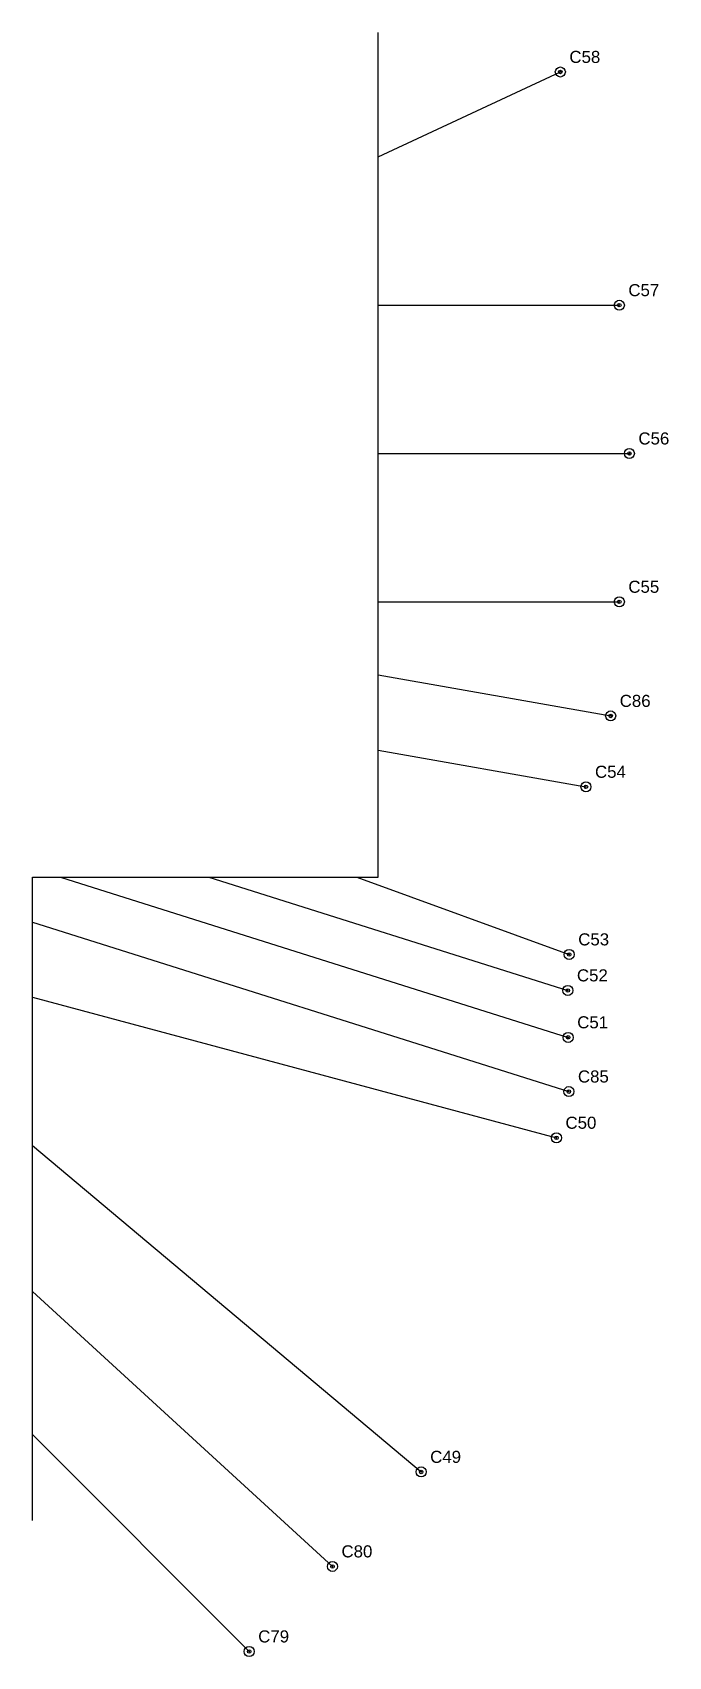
# Model space of a CAD drawing. Header units: metres. Extents: x -256 to 965, y -260 to 304.
# Drawn here: x 361.1 to 424.5, y -254.6 to -93 of the extents above; entities that cross this region are included whole.
import ezdxf

# ---------------------------------------------------------------- set-up
doc = ezdxf.new("R2010")
doc.units = ezdxf.units.M
for name, color, linetype in [('01_BE_PIN', 4, 'CONTINUOUS'), ('02_DAY_NEO_BO', 3, 'CONTINUOUS'), ('04_COC_KHOAN_NHOI_BO', 2, 'CONTINUOUS'), ('06_TOA_DO_TEXT', 7, 'CONTINUOUS')]:
    doc.layers.add(name, color=color, linetype=linetype)
doc.styles.add('VN', font='arial.ttf')

msp = doc.modelspace()

# ---------------------------------------------------------------- texts
at = {"layer": '06_TOA_DO_TEXT', "style": 'VN'}
for s, p in [('C58', (414.58, -96.07)), ('C57', (420.45, -119.27)), ('C56', (421.45, -134.02)), ('C55', (420.45, -148.77)), ('C86', (419.59, -160.12)), ('C54', (417.13, -167.17)), ('C53', (415.46, -183.84)), ('C52', (415.33, -187.42)), ('C51', (415.36, -192.09)), ('C85', (415.43, -197.48)), ('C50', (414.19, -202.08)), ('C49', (400.72, -235.31)), ('C80', (391.89, -244.71)), ('C79', (383.6, -253.17))]:
    msp.add_text(s, height=1.2, dxfattribs=at).set_placement(p)

# ---------------------------------------------------------------- linework, layer by layer
at = {"layer": '01_BE_PIN'}
for p, q in [((395.548, -177.041), (395.548, -93.041)), ((361.127, -241.041), (361.127, -177.041)), ((361.127, -177.041), (395.548, -177.041))]:
    msp.add_line(p, q, dxfattribs=at)
at = {"layer": '02_DAY_NEO_BO'}
for p, q in [((395.55, -105.42), (413.68, -96.97)), ((395.55, -120.17), (419.55, -120.17)), ((395.55, -134.92), (420.55, -134.92)), ((395.55, -149.67), (419.55, -149.67)), ((395.55, -156.94), (418.69, -161.02)), ((395.55, -164.42), (416.23, -168.07)), ((363.92, -177.04), (414.46, -192.99)), ((378.67, -177.04), (414.43, -188.32)), ((393.42, -177.04), (414.56, -184.74)), ((361.13, -181.52), (414.53, -198.38)), ((361.13, -189), (413.29, -202.98)), ((361.13, -203.75), (399.82, -236.21)), ((361.13, -218.25), (390.99, -245.61)), ((361.13, -232.5), (382.7, -254.07))]:
    msp.add_line(p, q, dxfattribs=at)
at = {"layer": '04_COC_KHOAN_NHOI_BO'}
for centre, radius in [((413.68, -96.97), 0.5), ((413.68, -96.97), 0.175), ((419.55, -120.17), 0.5), ((419.55, -120.17), 0.175), ((420.55, -134.92), 0.5), ((420.55, -134.92), 0.175), ((419.55, -149.67), 0.5), ((419.55, -149.67), 0.175), ((418.69, -161.02), 0.5), ((418.69, -161.02), 0.175), ((416.23, -168.07), 0.5), ((416.23, -168.07), 0.175), ((414.56, -184.74), 0.5), ((414.56, -184.74), 0.175), ((414.43, -188.32), 0.5), ((414.43, -188.32), 0.175), ((414.46, -192.99), 0.5), ((414.46, -192.99), 0.175), ((414.53, -198.38), 0.5), ((414.53, -198.38), 0.175), ((413.29, -202.98), 0.5), ((413.29, -202.98), 0.175), ((399.82, -236.21), 0.5), ((399.82, -236.21), 0.175), ((390.99, -245.61), 0.5), ((390.99, -245.61), 0.175), ((382.7, -254.07), 0.5), ((382.7, -254.07), 0.175)]:
    msp.add_circle(centre, radius, dxfattribs=at)
for p in [(413.68, -96.97), (419.55, -120.17), (420.55, -134.92), (419.55, -149.67), (418.69, -161.02), (416.23, -168.07), (414.56, -184.74), (414.43, -188.32), (414.46, -192.99), (414.53, -198.38), (413.29, -202.98), (399.82, -236.21), (390.99, -245.61), (382.7, -254.07)]:
    msp.add_point(p, dxfattribs=at)

msp.set_redraw_order([(e.dxf.handle, doc.entitydb.next_handle()) for e in msp.query("TEXT MTEXT ATTDEF DIMENSION ARC_DIMENSION")])  # texts and dimensions are drawn at this point

doc.saveas('drawing.dxf')
